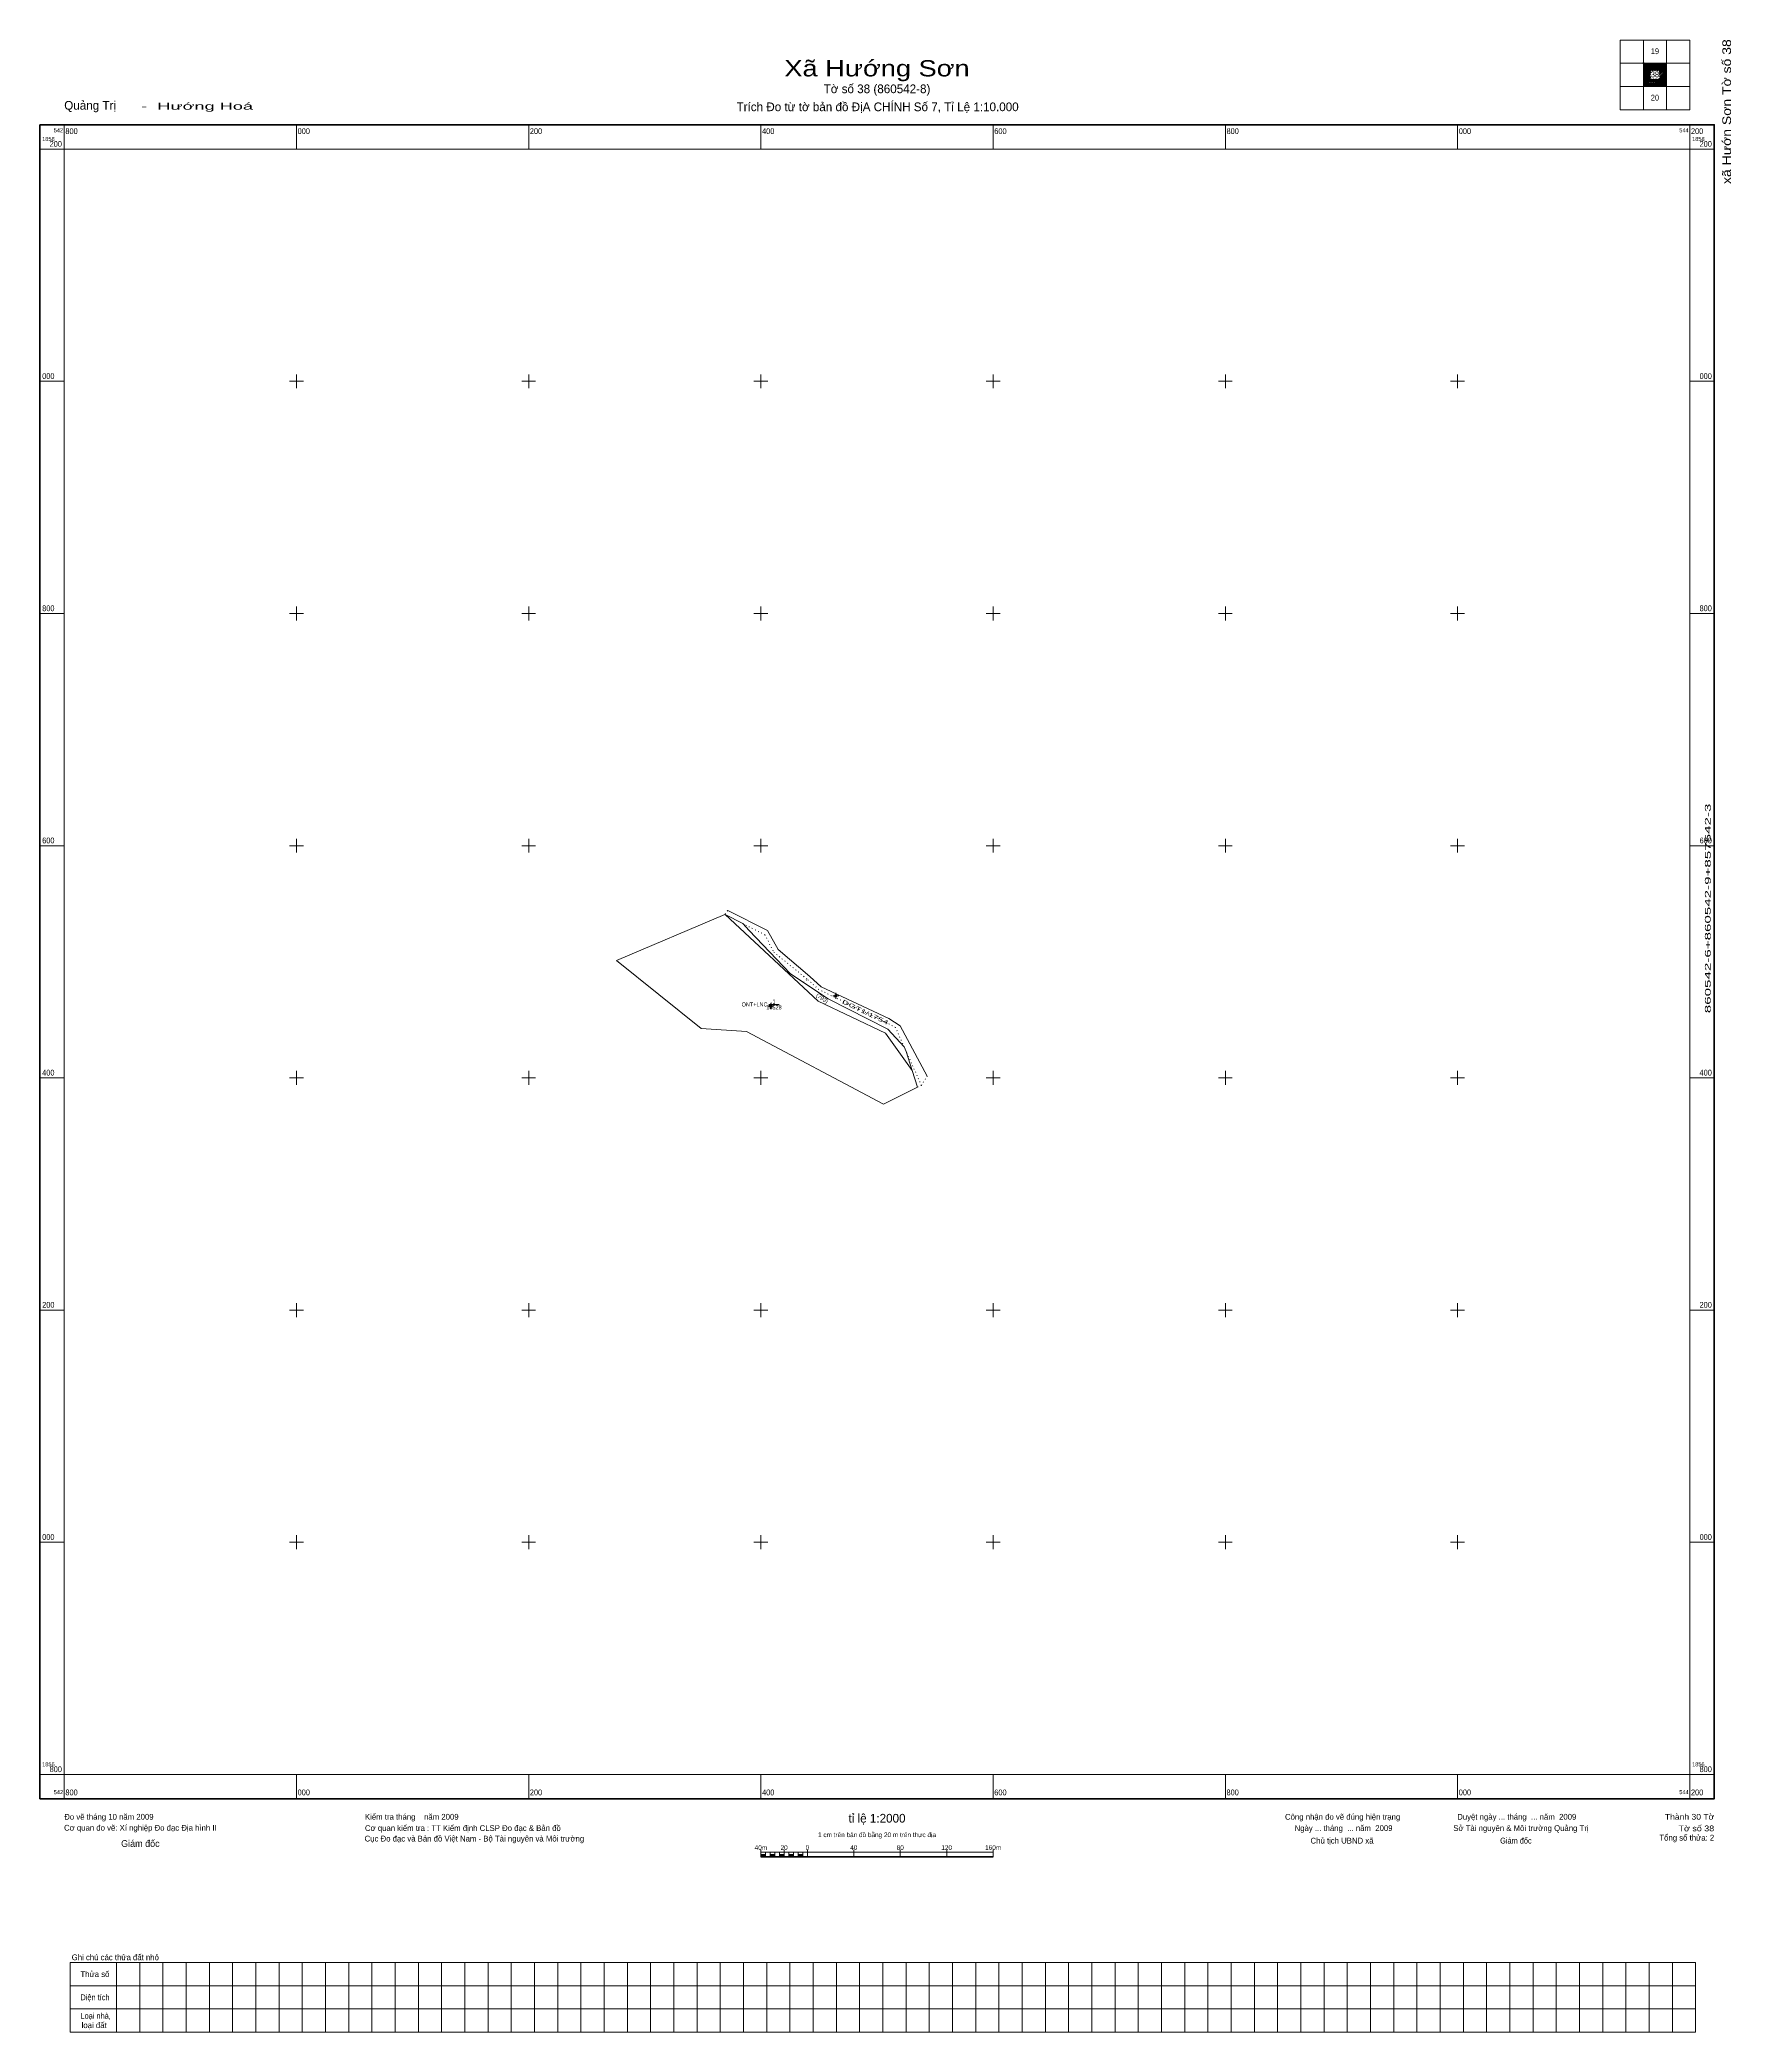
# Model space of a CAD drawing. Header units: metres. Extents: x 542779 to 544236, y 1856578 to 1858294.
import ezdxf
from ezdxf.enums import TextEntityAlignment as Align

# ---------------------------------------------------------------- set-up
doc = ezdxf.new("R2010")
doc.units = ezdxf.units.M
doc.header["$LTSCALE"] = 2
doc.header["$PDMODE"] = 32
doc.header["$PDSIZE"] = 1
doc.linetypes.add('DOTTED', pattern=[1.5, 0.3, -1.2])
for name, color, linetype, lineweight in [('10', 7, 'Continuous', 13), ('11', 7, 'Continuous', 13), ('12', 7, 'DOTTED', 13), ('13', 7, 'Continuous', 25), ('23', 7, 'Continuous', 13), ('24', 7, 'DOTTED', 13), ('59', 7, 'Continuous', 13), ('60', 7, 'Continuous', 13)]:
    doc.layers.add(name, color=color, linetype=linetype, lineweight=lineweight)
for name, color, linetype in [('14', 7, 'Continuous'), ('15', 7, 'Continuous'), ('16', 7, 'Continuous')]:
    doc.layers.add(name, color=color, linetype=linetype)

msp = doc.modelspace()

# ---------------------------------------------------------------- hatches: boundary and pattern name
at = {"layer": '11'}
for points in [[(543408.72, 1857461.85, 1), (543408.12, 1857461.85, 1)], [(543464.81, 1857470.69, 1), (543464.21, 1857470.69, 1)]]:
    msp.add_hatch(color=256, dxfattribs=at).paths.add_polyline_path(points)
at = {"layer": '60'}
for points in [[(543400, 1856729), (543400, 1856731), (543404, 1856731), (543404, 1856729)], [(543408, 1856729), (543408, 1856731), (543412, 1856731), (543412, 1856729)], [(543416, 1856729), (543416, 1856731), (543420, 1856731), (543420, 1856729)], [(543424, 1856729), (543424, 1856731), (543428, 1856731), (543428, 1856729)], [(543432, 1856729), (543432, 1856731), (543436, 1856731), (543436, 1856729)]]:
    msp.add_hatch(color=256, dxfattribs=at).paths.add_polyline_path(points)

# ---------------------------------------------------------------- linework, layer by layer
at = {"layer": '10'}
for p, q in [((543387.47, 1857440.05), (543348.62, 1857442.5)), ((543505.54, 1857377.42), (543387.47, 1857440.05)), ((543534.89, 1857391.93), (543505.54, 1857377.42))]:
    msp.add_line(p, q, dxfattribs=at)
msp.add_lwpolyline([(543368.84, 1857540.78), (543275.52, 1857501.18), (543348.62, 1857442.5)], dxfattribs=at)
at = {"layer": '11'}
for p, q in [((543464.51, 1857473.19), (543464.51, 1857471.94)), ((543407.17, 1857461.85), (543405.92, 1857461.85)), ((543408.42, 1857464.35), (543408.42, 1857463.1)), ((543408.42, 1857460.6), (543408.42, 1857459.35)), ((543410.92, 1857461.85), (543409.67, 1857461.85)), ((543463.26, 1857470.69), (543462.01, 1857470.69)), ((543464.51, 1857469.44), (543464.51, 1857468.19)), ((543467.01, 1857470.69), (543465.76, 1857470.69))]:
    msp.add_line(p, q, dxfattribs=at)
for points in [[(543464.51, 1857471.94), (543463.26, 1857470.69), (543464.51, 1857469.44), (543465.76, 1857470.69)], [(543408.42, 1857463.1), (543407.17, 1857461.85), (543408.42, 1857460.6), (543409.67, 1857461.85)]]:
    msp.add_lwpolyline(points, close=True, dxfattribs=at)
for centre in [(543408.42, 1857461.85), (543464.51, 1857470.69)]:
    msp.add_circle(centre, 0.3, dxfattribs=at)
at = {"layer": '12'}
for p, q in [((543384.29, 1857532.96), (543403.43, 1857523.27)), ((543436.63, 1857482.23), (543439.91, 1857485.04)), ((543538.22, 1857393.57), (543525.22, 1857422.59))]:
    msp.add_line(p, q, dxfattribs=at)
for points in [[(543403.43, 1857523.27), (543411.13, 1857508.24), (543439.91, 1857485.04)], [(543523.37, 1857426.7), (543515.95, 1857443.27), (543506.52, 1857448.4), (543449.87, 1857476.12), (543439.91, 1857485.04)]]:
    msp.add_lwpolyline(points, dxfattribs=at)
at = {"layer": '13'}
msp.add_line((543406.84, 1857463.25), (543415.68, 1857463.25), dxfattribs=at)
at = {"layer": '23'}
msp.add_line((543525.22, 1857422.59), (543523.37, 1857426.7), dxfattribs=at)
for points in [[(543368.84, 1857540.78), (543369.18, 1857540.61), (543384.29, 1857532.96)], [(543371.4, 1857544.11), (543405.61, 1857526.87), (543414.92, 1857510.63), (543442.25, 1857487.42), (543452.02, 1857478.29), (543510.07, 1857451.08), (543520.04, 1857444.94), (543543.18, 1857401.56)], [(543436.63, 1857482.23), (543425.19, 1857489.84), (543390, 1857527), (543384.29, 1857532.96)], [(543523.37, 1857426.7), (543509.19, 1857441.84), (543458, 1857468), (543436.63, 1857482.23)], [(543534.89, 1857391.93), (543530.31, 1857406.47), (543525.22, 1857422.59)]]:
    msp.add_lwpolyline(points, dxfattribs=at)
at = {"layer": '24'}
for p, q in [((543371.4, 1857544.11), (543368.84, 1857540.78)), ((543538.22, 1857393.57), (543534.89, 1857391.93)), ((543538.22, 1857393.57), (543543.18, 1857401.56))]:
    msp.add_line(p, q, dxfattribs=at)
at = {"layer": '59'}
msp.add_lwpolyline([(543369.18, 1857540.61), (543449.32, 1857466.2), (543507.33, 1857438.44), (543530.31, 1857406.47)], dxfattribs=at)
at = {"layer": '60'}
for p, q in [((544160, 1858234), (544160, 1858294)), ((544180, 1858234), (544180, 1858294)), ((544140, 1858274), (544200, 1858274)), ((544160, 1858272.58), (544161.42, 1858274)), ((544160, 1858271.18), (544162.82, 1858274)), ((544160, 1858269.76), (544164.24, 1858274)), ((544160, 1858268.34), (544165.66, 1858274)), ((544160, 1858266.92), (544167.08, 1858274)), ((544160, 1858265.52), (544168.48, 1858274)), ((544160, 1858264.1), (544169.9, 1858274)), ((544160, 1858262.68), (544171.32, 1858274)), ((544160, 1858261.28), (544172.72, 1858274)), ((544160, 1858259.86), (544166.5, 1858266.36)), ((544160, 1858258.44), (544166.45, 1858264.89)), ((544160, 1858257.04), (544166.25, 1858263.28)), ((544160, 1858255.62), (544166.43, 1858262.05)), ((544167.64, 1858267.5), (544174.14, 1858274)), ((544168.28, 1858254), (544180, 1858265.72)), ((544169.06, 1858267.5), (544175.56, 1858274)), ((544169.7, 1858254), (544180, 1858264.3)), ((544170.48, 1858267.5), (544176.98, 1858274)), ((544171.12, 1858254), (544180, 1858262.88)), ((544171.88, 1858267.5), (544178.38, 1858274)), ((544172.52, 1858254), (544180, 1858261.48)), ((544173.3, 1858267.5), (544179.8, 1858274)), ((544173.5, 1858266.28), (544180, 1858272.78)), ((544173.5, 1858260.64), (544180, 1858267.12)), ((544173.65, 1858265.03), (544180, 1858271.38)), ((544173.69, 1858263.65), (544180, 1858269.96)), ((544173.8, 1858262.34), (544180, 1858268.54)), ((544140, 1858254), (544200, 1858254)), ((544160, 1858254.2), (544166.5, 1858260.7)), ((544161.22, 1858254), (544167.72, 1858260.5)), ((544162.62, 1858254), (544169.12, 1858260.5)), ((544164.04, 1858254), (544170.54, 1858260.5)), ((544165.46, 1858254), (544171.96, 1858260.5)), ((544166.88, 1858254), (544173.36, 1858260.5)), ((544173.94, 1858254), (544180, 1858260.06)), ((544175.36, 1858254), (544180, 1858258.64)), ((544176.76, 1858254), (544180, 1858257.24)), ((544178.18, 1858254), (544180, 1858255.82)), ((544179.6, 1858254), (544180, 1858254.4)), ((542800, 1858200), (542800, 1858221)), ((543000, 1858200), (543000, 1858221)), ((543200, 1858200), (543200, 1858221)), ((543400, 1858200), (543400, 1858221)), ((543600, 1858200), (543600, 1858221)), ((543800, 1858200), (543800, 1858221)), ((544000, 1858200), (544000, 1858221)), ((544200, 1858200), (544200, 1858221)), ((542800, 1858200), (542779, 1858200)), ((544200, 1858200), (544221, 1858200)), ((543000, 1857994), (543000, 1858006)), ((543200, 1857994), (543200, 1858006)), ((543400, 1857994), (543400, 1858006)), ((543600, 1857994), (543600, 1858006)), ((543800, 1857994), (543800, 1858006)), ((544000, 1857994), (544000, 1858006)), ((542800, 1858000), (542779, 1858000)), ((542994, 1858000), (543006, 1858000)), ((543194, 1858000), (543206, 1858000)), ((543394, 1858000), (543406, 1858000)), ((543594, 1858000), (543606, 1858000)), ((543794, 1858000), (543806, 1858000)), ((543994, 1858000), (544006, 1858000)), ((544200, 1858000), (544221, 1858000)), ((542800, 1857800), (542779, 1857800)), ((542994, 1857800), (543006, 1857800)), ((543000, 1857794), (543000, 1857806)), ((543194, 1857800), (543206, 1857800)), ((543200, 1857794), (543200, 1857806)), ((543394, 1857800), (543406, 1857800)), ((543400, 1857794), (543400, 1857806)), ((543594, 1857800), (543606, 1857800)), ((543600, 1857794), (543600, 1857806)), ((543794, 1857800), (543806, 1857800)), ((543800, 1857794), (543800, 1857806)), ((543994, 1857800), (544006, 1857800)), ((544000, 1857794), (544000, 1857806)), ((544200, 1857800), (544221, 1857800)), ((542800, 1857600), (542779, 1857600)), ((542994, 1857600), (543006, 1857600)), ((543000, 1857594), (543000, 1857606)), ((543194, 1857600), (543206, 1857600)), ((543200, 1857594), (543200, 1857606)), ((543394, 1857600), (543406, 1857600)), ((543400, 1857594), (543400, 1857606)), ((543594, 1857600), (543606, 1857600)), ((543600, 1857594), (543600, 1857606)), ((543794, 1857600), (543806, 1857600)), ((543800, 1857594), (543800, 1857606)), ((543994, 1857600), (544006, 1857600)), ((544000, 1857594), (544000, 1857606)), ((544200, 1857600), (544221, 1857600)), ((543000, 1857394), (543000, 1857406)), ((543200, 1857394), (543200, 1857406)), ((543400, 1857394), (543400, 1857406)), ((543600, 1857394), (543600, 1857406)), ((543800, 1857394), (543800, 1857406)), ((544000, 1857394), (544000, 1857406)), ((542800, 1857400), (542779, 1857400)), ((542994, 1857400), (543006, 1857400)), ((543194, 1857400), (543206, 1857400)), ((543394, 1857400), (543406, 1857400)), ((543594, 1857400), (543606, 1857400)), ((543794, 1857400), (543806, 1857400)), ((543994, 1857400), (544006, 1857400)), ((544200, 1857400), (544221, 1857400)), ((542800, 1857200), (542779, 1857200)), ((542994, 1857200), (543006, 1857200)), ((543000, 1857194), (543000, 1857206)), ((543194, 1857200), (543206, 1857200)), ((543200, 1857194), (543200, 1857206)), ((543394, 1857200), (543406, 1857200)), ((543400, 1857194), (543400, 1857206)), ((543594, 1857200), (543606, 1857200)), ((543600, 1857194), (543600, 1857206)), ((543794, 1857200), (543806, 1857200)), ((543800, 1857194), (543800, 1857206)), ((543994, 1857200), (544006, 1857200)), ((544000, 1857194), (544000, 1857206)), ((544200, 1857200), (544221, 1857200)), ((542800, 1857000), (542779, 1857000)), ((542994, 1857000), (543006, 1857000)), ((543000, 1856994), (543000, 1857006)), ((543194, 1857000), (543206, 1857000)), ((543200, 1856994), (543200, 1857006)), ((543394, 1857000), (543406, 1857000)), ((543400, 1856994), (543400, 1857006)), ((543594, 1857000), (543606, 1857000)), ((543600, 1856994), (543600, 1857006)), ((543794, 1857000), (543806, 1857000)), ((543800, 1856994), (543800, 1857006)), ((543994, 1857000), (544006, 1857000)), ((544000, 1856994), (544000, 1857006)), ((544200, 1857000), (544221, 1857000)), ((542800, 1856800), (542779, 1856800)), ((542800, 1856800), (542800, 1856779)), ((543000, 1856800), (543000, 1856779)), ((543200, 1856800), (543200, 1856779)), ((543400, 1856800), (543400, 1856779)), ((543600, 1856800), (543600, 1856779)), ((543800, 1856800), (543800, 1856779)), ((544000, 1856800), (544000, 1856779)), ((544200, 1856800), (544200, 1856779)), ((544200, 1856800), (544221, 1856800)), ((543400, 1856729), (543400, 1856735)), ((543420, 1856729), (543420, 1856735)), ((543440, 1856729), (543440, 1856735)), ((543480, 1856729), (543480, 1856735)), ((543520, 1856729), (543520, 1856735)), ((543560, 1856729), (543560, 1856735)), ((543600, 1856729), (543600, 1856735)), ((543400, 1856733), (543600, 1856733)), ((543404, 1856729), (543404, 1856733)), ((543408, 1856729), (543408, 1856733)), ((543412, 1856729), (543412, 1856733)), ((543416, 1856729), (543416, 1856733)), ((543420, 1856729), (543420, 1856733)), ((543424, 1856729), (543424, 1856733)), ((543428, 1856729), (543428, 1856733)), ((543432, 1856729), (543432, 1856733)), ((543436, 1856729), (543436, 1856733)), ((542844.98, 1856638), (542844.98, 1856578)), ((542864.98, 1856638), (542864.98, 1856578)), ((542884.98, 1856638), (542884.98, 1856578)), ((542904.98, 1856638), (542904.98, 1856578)), ((542924.98, 1856638), (542924.98, 1856578)), ((542944.98, 1856638), (542944.98, 1856578)), ((542964.98, 1856638), (542964.98, 1856578)), ((542984.98, 1856638), (542984.98, 1856578)), ((543004.98, 1856638), (543004.98, 1856578)), ((543024.98, 1856638), (543024.98, 1856578)), ((543044.98, 1856638), (543044.98, 1856578)), ((543064.98, 1856638), (543064.98, 1856578)), ((543084.98, 1856638), (543084.98, 1856578)), ((543104.98, 1856638), (543104.98, 1856578)), ((543124.98, 1856638), (543124.98, 1856578)), ((543144.98, 1856638), (543144.98, 1856578)), ((543164.98, 1856638), (543164.98, 1856578)), ((543184.98, 1856638), (543184.98, 1856578)), ((543204.98, 1856638), (543204.98, 1856578)), ((543224.98, 1856638), (543224.98, 1856578)), ((543244.98, 1856638), (543244.98, 1856578)), ((543264.98, 1856638), (543264.98, 1856578)), ((543284.98, 1856638), (543284.98, 1856578)), ((543304.98, 1856638), (543304.98, 1856578)), ((543324.98, 1856638), (543324.98, 1856578)), ((543344.98, 1856638), (543344.98, 1856578)), ((543364.98, 1856638), (543364.98, 1856578)), ((543384.98, 1856638), (543384.98, 1856578)), ((543404.98, 1856638), (543404.98, 1856578)), ((543424.98, 1856638), (543424.98, 1856578)), ((543444.98, 1856638), (543444.98, 1856578)), ((543464.98, 1856638), (543464.98, 1856578)), ((543484.98, 1856638), (543484.98, 1856578)), ((543504.98, 1856638), (543504.98, 1856578)), ((543524.98, 1856638), (543524.98, 1856578)), ((543544.98, 1856638), (543544.98, 1856578)), ((543564.98, 1856638), (543564.98, 1856578)), ((543584.98, 1856638), (543584.98, 1856578)), ((543604.98, 1856638), (543604.98, 1856578)), ((543624.98, 1856638), (543624.98, 1856578)), ((543644.98, 1856638), (543644.98, 1856578)), ((543664.98, 1856638), (543664.98, 1856578)), ((543684.98, 1856638), (543684.98, 1856578)), ((543704.98, 1856638), (543704.98, 1856578)), ((543724.98, 1856638), (543724.98, 1856578)), ((543744.98, 1856638), (543744.98, 1856578)), ((543764.98, 1856638), (543764.98, 1856578)), ((543784.98, 1856638), (543784.98, 1856578)), ((543804.98, 1856638), (543804.98, 1856578)), ((543824.98, 1856638), (543824.98, 1856578)), ((543844.98, 1856638), (543844.98, 1856578)), ((543864.98, 1856638), (543864.98, 1856578)), ((543884.98, 1856638), (543884.98, 1856578)), ((543904.98, 1856638), (543904.98, 1856578)), ((543924.98, 1856638), (543924.98, 1856578)), ((543944.98, 1856638), (543944.98, 1856578)), ((543964.98, 1856638), (543964.98, 1856578)), ((543984.98, 1856638), (543984.98, 1856578)), ((544004.98, 1856638), (544004.98, 1856578)), ((544024.98, 1856638), (544024.98, 1856578)), ((544044.98, 1856638), (544044.98, 1856578)), ((544064.98, 1856638), (544064.98, 1856578)), ((544084.98, 1856638), (544084.98, 1856578)), ((544104.98, 1856638), (544104.98, 1856578)), ((544124.98, 1856638), (544124.98, 1856578)), ((544144.98, 1856638), (544144.98, 1856578)), ((544164.98, 1856638), (544164.98, 1856578)), ((544184.98, 1856638), (544184.98, 1856578)), ((542804.98, 1856618), (544204.98, 1856618)), ((542804.98, 1856598), (544204.98, 1856598))]:
    msp.add_line(p, q, dxfattribs=at)
at = {"layer": '60', "lineweight": 53}
msp.add_line((543400, 1856729), (543600, 1856729), dxfattribs=at)
at = {"layer": '60'}
for points in [[(544140, 1858234), (544200, 1858234), (544200, 1858294), (544140, 1858294)], [(542800, 1858200), (544200, 1858200), (544200, 1856800), (542800, 1856800)], [(543400, 1856729), (543400, 1856731), (543404, 1856731), (543404, 1856729)], [(543408, 1856729), (543408, 1856731), (543412, 1856731), (543412, 1856729)], [(543416, 1856729), (543416, 1856731), (543420, 1856731), (543420, 1856729)], [(543424, 1856729), (543424, 1856731), (543428, 1856731), (543428, 1856729)], [(543432, 1856729), (543432, 1856731), (543436, 1856731), (543436, 1856729)], [(542804.98, 1856638), (544204.98, 1856638), (544204.98, 1856578), (542804.98, 1856578)]]:
    msp.add_lwpolyline(points, close=True, dxfattribs=at)
at = {"layer": '60', "lineweight": 158}
msp.add_lwpolyline([(542779, 1858221), (544221, 1858221), (544221, 1856779), (542779, 1856779)], close=True, dxfattribs=at)
at = {"layer": '60'}
msp.add_point((544160, 1858274), dxfattribs=at)

# ---------------------------------------------------------------- texts
at = {"layer": '13', "width": 0.85}
msp.add_text('ONT+LNC', height=3.5, dxfattribs=at).set_placement((543405.73, 1857461.5), align=Align.RIGHT)
at = {"layer": '13'}
for s, width, p in [('16528', 0.85, (543411.26, 1857458.97)), ('1', 0.7, (543411.26, 1857464.03))]:
    msp.add_text(s, height=3.5, dxfattribs=dict(at, width=width)).set_placement(p, align=Align.CENTER)
at = {"layer": '14', "width": 1.8}
msp.add_text('DGT1/1754', height=3.5, rotation=334.44, dxfattribs=at).set_placement((543489.18, 1857455.02), align=Align.CENTER)
at = {"layer": '15'}
for s, width, p in [('UBND xã', 1.05, (543464.49, 1857471.61)), ('2', 0.8, (543464.49, 1857472.33)), ('ONT', 1.05, (543408.52, 1857464.71)), ('1', 0.75, (543408.53, 1857465.07))]:
    msp.add_text(s, height=0.3, dxfattribs=dict(at, width=width)).set_placement(p, align=Align.CENTER)
for s, p in [('DGT', (543464.49, 1857471.97)), ('Hồ Thị Veng', (543408.52, 1857461.83)), (' Hồ Đình Tào', (543408.52, 1857464.35)), ('Thôn Hồ', (543408.53, 1857463.99)), ('Thôn Cát', (543464.49, 1857471.25))]:
    msp.add_text(s, height=0.3, dxfattribs=at).set_placement(p, align=Align.CENTER)
at = {"layer": '16'}
msp.add_text('(793)', height=3.5, rotation=324.251, dxfattribs=at).set_placement((543451.8, 1857467.13), align=Align.CENTER)
at = {"layer": '60'}
for s, height, width, p in [('19', 5, 0.95, (544169.98, 1858281.86)), ('Xã Hướng Sơn', 14, 1.25, (543499.99, 1858262.65)), ('38', 5, 0.95, (544169.98, 1858261.86)), ('20', 5, 0.95, (544169.98, 1858241.86)), ('40m', 4, 0.95, (543400, 1856735)), ('20', 4, 0.95, (543420, 1856735)), ('0', 4, 0.9, (543440, 1856735)), ('40', 4, 0.95, (543480, 1856735)), ('80', 4, 0.95, (543520, 1856735)), ('120', 4, 0.95, (543559.99, 1856735)), ('160m', 4, 0.95, (543600.01, 1856735))]:
    msp.add_text(s, height=height, dxfattribs=dict(at, width=width)).set_placement(p, align=Align.CENTER)
at = {"layer": '60', "width": 1.2}
msp.add_text('xã Hướn Sơn Tờ số 38', height=7.5, rotation=90, dxfattribs=at).set_placement((544235.5, 1858294.67), align=Align.RIGHT)
at = {"layer": '60'}
for s, height, p in [('Tờ số 38 (860542-8)', 7.5, (543500.01, 1858248.2)), ('Trích Đo từ tờ bản đồ ĐịA CHÍNH Số 7, Tỉ Lệ 1:10.000', 7.5, (543500.52, 1858232.7)), ('1 cm trên bản đồ bằng 20 m trên thực địa', 4, (543499.99, 1856746)), ('tỉ lệ 1:2000', 7.5, (543500.01, 1856758.5)), ('Công nhận đo vẽ đúng hiện trạng', 5, (543901, 1856761)), ('Duyệt ngày ... tháng  ... năm  2009', 5, (544051, 1856761))]:
    msp.add_text(s, height=height, dxfattribs=at).set_placement(p, align=Align.CENTER)
for s, height, p in [('Quảng Trị', 7.5, (542800, 1858234)), ('Đo vẽ tháng 10 năm 2009', 5, (542800, 1856761)), ('Cơ quan đo vẽ: Xí nghiệp Đo đạc Địa hình II', 5, (542799.83, 1856751.55)), ('Cơ quan kiểm tra : TT Kiểm định CLSP Đo đạc & Bản đồ', 5, (543059, 1856751.29)), ('Kiểm tra tháng    năm 2009', 5, (543059, 1856761)), ('Ngày ... tháng  ... năm  2009', 5, (543859.61, 1856751.26)), ('Sở Tài nguyên & Môi trường Quảng Trị', 5, (543996.29, 1856751.26)), (' Giám đốc', 5.8, (542846.81, 1856737.59)), ('Cục Đo đạc và Bản đồ Việt Nam - Bộ Tài nguyên và Môi trường', 5, (543058.72, 1856742.22)), ('Chủ tịch UBND xã', 5, (543873.35, 1856740.46)), ('Ghi chú các thửa đất nhỏ', 5, (542806.43, 1856639.95)), ('Thửa số', 5, (542813.98, 1856625.5)), ('loại đất', 5, (542814.98, 1856581.5))]:
    msp.add_text(s, height=height, dxfattribs=at).set_placement(p)
for s, height, width, p in [('  -  Hướng Hoá', 6, 1.95, (542857.53, 1858234)), ('1858', 3.5, 0.95, (542781, 1858207)), ('800', 5, 0.95, (542801, 1858213)), ('000', 5, 0.95, (543001, 1858213)), ('200', 5, 0.95, (543201, 1858213)), ('400', 5, 0.95, (543401, 1858213)), ('600', 5, 0.95, (543601, 1858213)), ('800', 5, 0.95, (543801, 1858213)), ('000', 5, 0.95, (544001, 1858213)), ('200', 5, 0.95, (544201, 1858213)), ('1858', 3.5, 0.95, (544202, 1858207)), ('000', 5, 0.95, (542781, 1858002)), ('800', 5, 0.95, (542781, 1857802)), ('600', 5, 0.95, (542781, 1857602)), ('400', 5, 0.95, (542781, 1857402)), ('200', 5, 0.95, (542781, 1857202)), ('000', 5, 0.95, (542781, 1857002)), ('1856', 3.5, 0.95, (542781, 1856807)), ('1856', 3.5, 0.95, (544202, 1856807)), ('800', 5, 0.95, (542801, 1856782)), ('000', 5, 0.95, (543001, 1856782)), ('200', 5, 0.95, (543201, 1856782)), ('400', 5, 0.95, (543401, 1856782)), ('600', 5, 0.95, (543601, 1856782)), ('800', 5, 0.95, (543801, 1856782)), ('000', 5, 0.95, (544001, 1856782)), ('200', 5, 0.95, (544201, 1856782)), ('Giám đốc ', 5, 0.95, (544036.62, 1856740.46)), ('Diện tích', 5, 0.95, (542813.98, 1856605.5)), ('Loại nhà,', 5, 0.95, (542813.98, 1856589.5))]:
    msp.add_text(s, height=height, dxfattribs=dict(at, width=width)).set_placement(p)
for s, height, width, p in [('542', 3.5, 0.95, (542799, 1858214.5)), ('544', 3.5, 0.95, (544199, 1858214.5)), ('200', 5, 0.95, (542798, 1858202)), ('200', 5, 0.95, (544219, 1858202)), ('000', 5, 0.95, (544219, 1858002)), ('800', 5, 0.95, (544219, 1857802)), ('600', 5, 0.95, (544219, 1857602)), ('400', 5, 0.95, (544219, 1857402)), ('200', 5, 0.95, (544219, 1857202)), ('000', 5, 0.95, (544219, 1857002)), ('800', 5, 0.95, (542798, 1856802)), ('800', 5, 0.95, (544219, 1856802)), ('542', 3.5, 0.95, (542799, 1856783)), ('544', 3.5, 0.95, (544199, 1856783)), ('Thành 30 Tờ', 5, 1.1, (544221, 1856761)), ('Tờ số 38', 5, 1.15, (544221, 1856751))]:
    msp.add_text(s, height=height, dxfattribs=dict(at, width=width)).set_placement(p, align=Align.RIGHT)
at = {"layer": '60', "width": 1.95}
msp.add_text('860542-6+860542-9+857542-3', height=5, rotation=90, dxfattribs=at).set_placement((544218, 1857545.97), align=Align.CENTER)
at = {"layer": '60'}
msp.add_text('Tổng số thửa: 2', height=5, dxfattribs=at).set_placement((544221, 1856743), align=Align.RIGHT)

doc.saveas('drawing.dxf')
